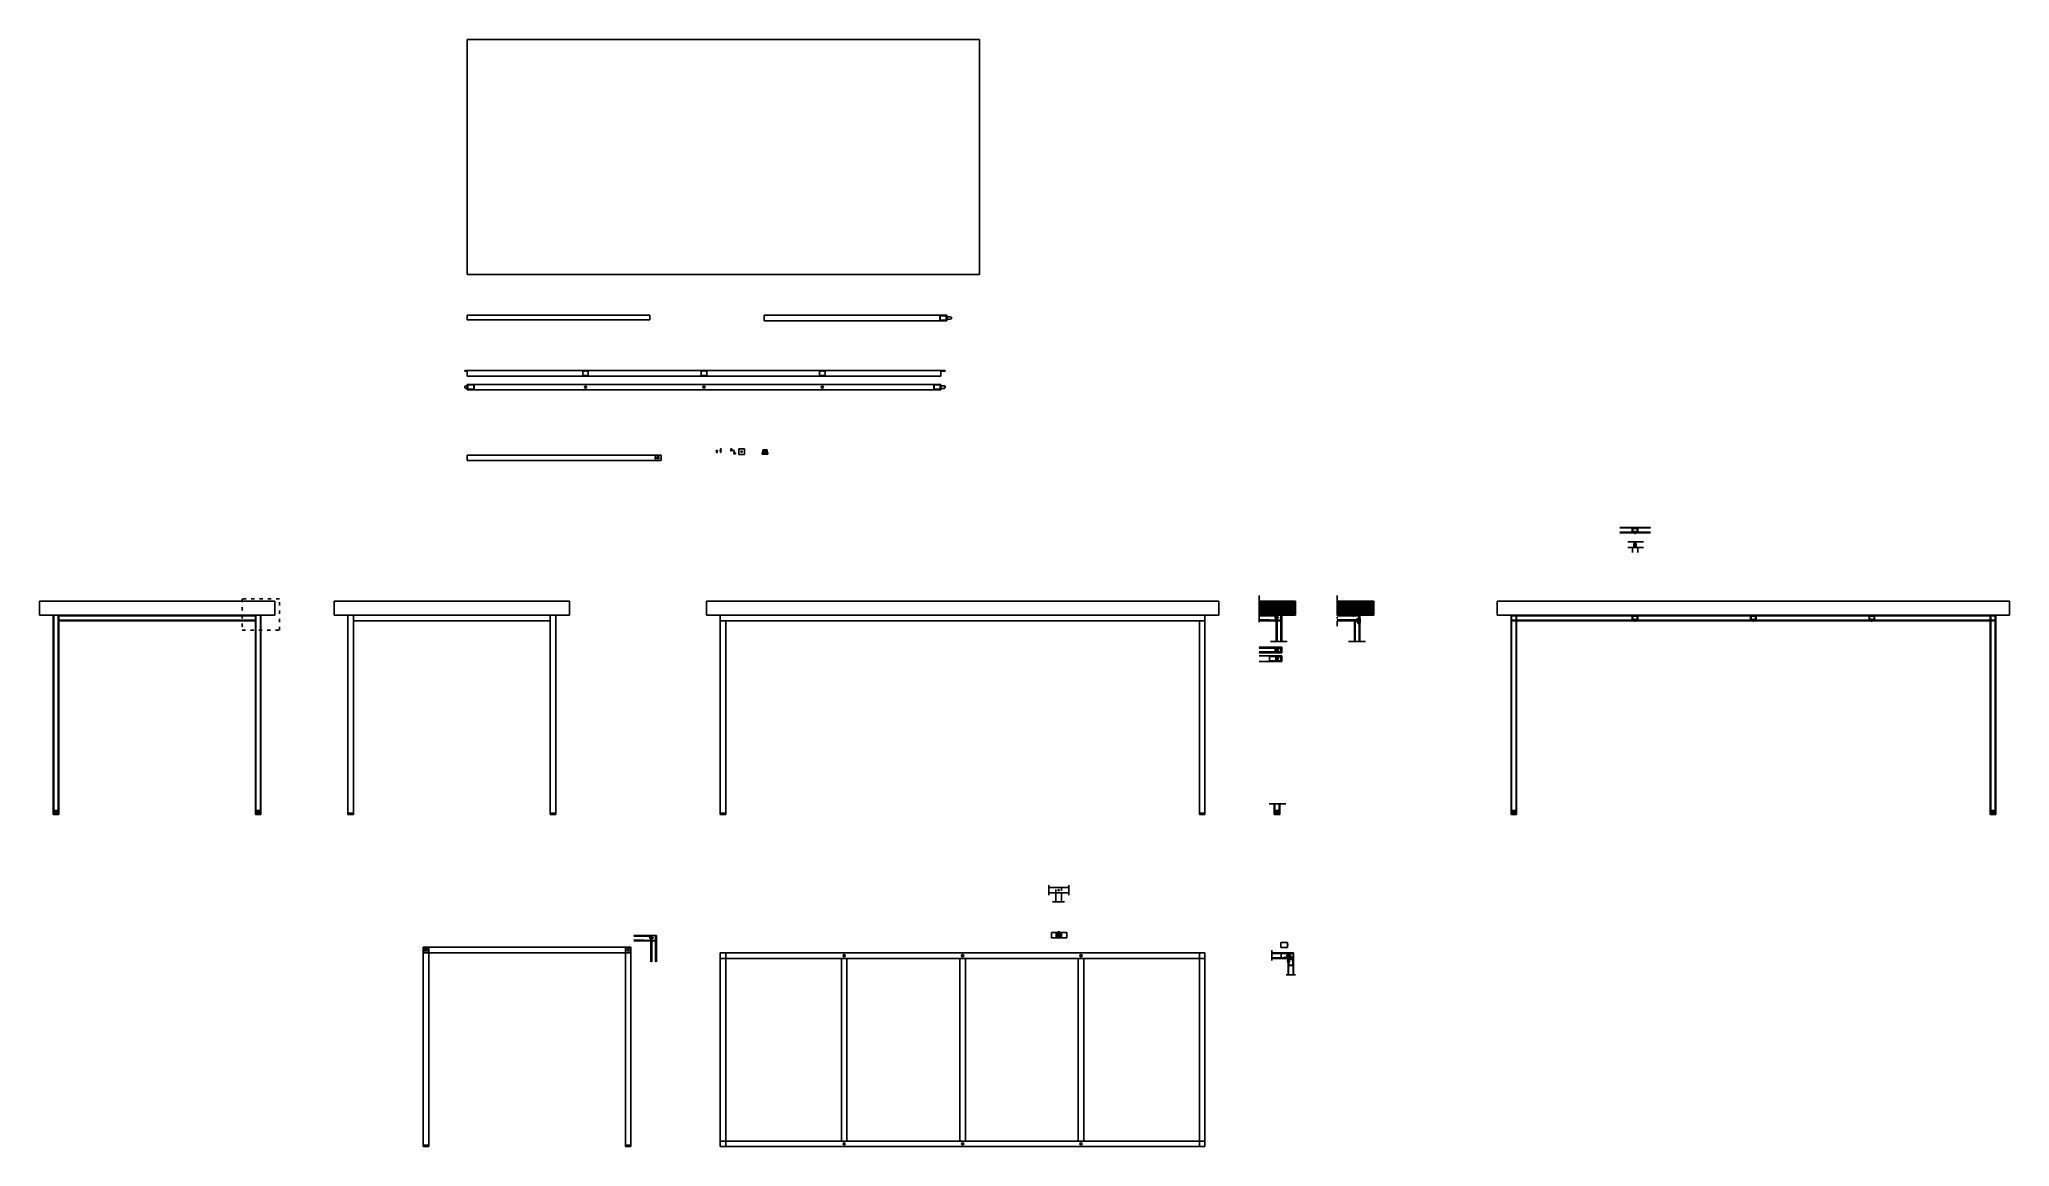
# Model space of a CAD drawing. Header units: millimetres. Extents: x -133 to 578, y 103 to 503.
import ezdxf

# ---------------------------------------------------------------- set-up
doc = ezdxf.new("R2010")
doc.units = ezdxf.units.MM
doc.linetypes.add('ACAD_ISO03W100', pattern=[30, 12, -18])
doc.linetypes.add('ACAD_ISO04W100', pattern=[30, 24, -3, 0, -3])
for name, color, linetype in [('A-FURN', 8, 'Continuous'), ('A-SECT-MCUT', 6, 'Continuous'), ('COSTR', 9, 'Continuous'), ('QUOTE', 5, 'Continuous')]:
    doc.layers.add(name, color=color, linetype=linetype)

msp = doc.modelspace()

# ---------------------------------------------------------------- hatches: boundary and pattern name
at = {"layer": 'A-SECT-MCUT'}
h = msp.add_hatch(dxfattribs=at)
h.set_pattern_fill('ANSI31', color=256, scale=0.05)
h.paths.add_polyline_path([(442.32, 326.22), (443.92, 326.22), (443.92, 325.02), (443.21, 325.02), (443.21, 324.72), (443.52, 324.72), (443.52, 324.82), (444.12, 324.82), (444.12, 326.42), (442.12, 326.42), (442.12, 324.82), (442.72, 324.82), (442.72, 324.72), (443.03, 324.72), (443.03, 325.02), (442.32, 325.02)])
h.paths.add_polyline_path([(443.03, 324.72), (442.72, 324.72), (442.72, 324.82), (442.12, 324.82), (437.68, 324.82), (437.68, 324.62), (443.03, 324.62)])
h.paths.add_polyline_path([(448.71, 324.82), (444.12, 324.82), (443.52, 324.82), (443.52, 324.72), (443.21, 324.72), (443.21, 324.62), (448.71, 324.62)])
h.paths.add_polyline_path([(448.71, 326.62), (437.68, 326.62), (437.68, 326.42), (442.12, 326.42), (444.12, 326.42), (448.71, 326.42)])
h = msp.add_hatch(dxfattribs=at)
h.set_pattern_fill('ANSI31', color=256, scale=0.05)
h.paths.add_polyline_path([(313.03, 295.33), (313.03, 295.33), (313.02, 295.33)])
h.paths.add_polyline_path([(313.23, 295.36), (313.23, 295.36), (313.23, 295.36)])
h.paths.add_polyline_path([(313.18, 295.36), (313.18, 295.36), (313.19, 295.36)])
h.paths.add_polyline_path([(313.15, 295.36), (313.14, 295.36), (313.15, 295.36)])
h.paths.add_polyline_path([(313, 295.31), (313, 295.31), (313, 295.31)])
h.paths.add_polyline_path([(313.11, 295.35), (313.11, 295.35), (313.11, 295.35)])
h.paths.add_polyline_path([(313.01, 295.32), (313.01, 295.32), (313.01, 295.32)])
h.paths.add_polyline_path([(313.05, 295.34), (313.05, 295.34), (313.05, 295.34)])
h.paths.add_polyline_path([(313.31, 295.36), (313.31, 295.36), (313.31, 295.36)])
h.paths.add_polyline_path([(313.51, 295.33), (313.51, 295.33), (313.52, 295.33)])
h.paths.add_polyline_path([(313.49, 295.34), (313.49, 295.34), (313.49, 295.34)])
h.paths.add_polyline_path([(313.53, 295.32), (313.53, 295.32), (313.53, 295.32)])
h.paths.add_polyline_path([(313.43, 295.35), (313.43, 295.35), (313.43, 295.35)])
h.paths.add_polyline_path([(313.54, 295.31), (313.54, 295.31), (313.54, 295.31)])
h.paths.add_polyline_path([(313.39, 295.36), (313.39, 295.36), (313.4, 295.36)])
h.paths.add_polyline_path([(312.87, 295.36), (313.67, 295.36), (313.67, 294.9), (320.62, 294.9), (320.62, 299.9), (307.46, 299.9), (307.46, 294.9), (312.87, 294.9)])
h.paths.add_polyline_path([(313.36, 295.36), (313.35, 295.36), (313.35, 295.36)])
h = msp.add_hatch(dxfattribs=at)
h.set_pattern_fill('ANSI31', color=256, scale=0.05)
h.set_pattern_definition([(45, (28.19697, 0), (-0.1122532, 0.1122532), [])])
edge = h.paths.add_edge_path()
edge.add_line((335.66, 299.9), (348.82, 299.9))
edge.add_line((348.82, 299.9), (348.82, 294.9))
edge.add_line((348.82, 294.9), (341.87, 294.9))
edge.add_line((341.87, 294.9), (341.87, 295.2))
edge.add_line((341.87, 295.2), (341.82, 295.2))
edge.add_line((341.82, 295.2), (341.82, 295.3))
edge.add_line((341.82, 295.3), (341.74, 295.3))
edge.add_ellipse((341.47, 295.3), major_axis=(-0.275, 0), ratio=0.223129, start_angle=180, end_angle=360)
edge.add_line((341.18, 295.3), (341.12, 295.3))
edge.add_line((341.12, 295.3), (341.12, 295.2))
edge.add_line((341.12, 295.2), (341.07, 295.2))
edge.add_line((341.07, 295.2), (341.07, 294.9))
edge.add_line((341.07, 294.9), (335.66, 294.9))
edge.add_line((335.66, 294.9), (335.66, 299.9))
h = msp.add_hatch(dxfattribs=at)
h.set_pattern_fill('ANSI31', color=256, scale=0.05)
h.paths.add_polyline_path([(311.17, 293.2), (307.46, 293.2), (307.46, 292.9), (311.17, 292.9), (311.17, 292.95), (311.12, 292.95), (311.12, 293), (311.17, 293)])
h.paths.add_polyline_path([(313.17, 294.9), (307.46, 294.9), (307.46, 294.6), (313.17, 294.6)])
h.paths.add_polyline_path([(313.62, 294.9), (313.37, 294.9), (313.37, 294.6), (313.62, 294.6)])
h.paths.add_polyline_path([(313.92, 294.9), (313.62, 294.9), (313.62, 294.6), (313.62, 294.13), (313.92, 294.13)])
h.paths.add_polyline_path([(313.42, 293.05), (311.17, 293.05), (311.17, 293), (311.17, 292.9), (313.42, 292.9)])
h.paths.add_polyline_path([(315.22, 293.1), (313.62, 293.1), (313.62, 293.2), (313.42, 293.2), (313.42, 293), (313.57, 293), (313.57, 292.95), (313.42, 292.95), (313.42, 292.9), (313.62, 292.9), (315.22, 292.9)])
h.paths.add_polyline_path([(313.92, 293.88), (313.62, 293.88), (313.62, 293.1), (313.92, 293.1)])
h.paths.add_polyline_path([(313.92, 292.9), (313.62, 292.9), (313.62, 285.41), (313.92, 285.41)])
h.paths.add_polyline_path([(315.62, 294.9), (315.32, 294.9), (315.32, 285.41), (315.62, 285.41)])
h.paths.add_polyline_path([(313.57, 293), (313.42, 293), (313.42, 292.95), (313.57, 292.95)], flags=17)
h = msp.add_hatch(dxfattribs=at)
h.set_pattern_fill('ANSI31', color=256, scale=0.05, angle=-90)
h.set_pattern_definition([(315, (59.75512, 642.13594), (0.1122532, 0.1122532), [])])
h.paths.add_polyline_path([(343.82, 285.41), (343.82, 292.3), (343.52, 292.3), (343.52, 285.41)])
h.paths.add_polyline_path([(343.82, 292.9), (343.82, 293.32), (343.52, 293.32), (343.52, 293.2), (343.47, 293.2), (343.47, 292.9)])
h.paths.add_polyline_path([(343.82, 292.48), (343.82, 292.9), (343.47, 292.9), (343.47, 292.6), (343.52, 292.6), (343.52, 292.48)])
h.paths.add_polyline_path([(343.07, 292.6), (343.07, 292.9), (341.82, 292.9), (341.82, 285.41), (342.12, 285.41), (342.12, 292.6)])
h.paths.add_polyline_path([(343.07, 292.9), (343.07, 293.2), (342.7, 293.2), (342.7, 292.9)])
h.paths.add_polyline_path([(341.82, 292.9), (342.5, 292.9), (342.5, 293.2), (341.82, 293.2), (335.66, 293.2), (335.66, 292.9)])
h.paths.add_polyline_path([(341.57, 294.6), (341.57, 294.9), (343.82, 294.9), (343.82, 293.5), (343.52, 293.5), (343.52, 294.6)])
h.paths.add_polyline_path([(341.37, 294.9), (341.37, 294.6), (335.66, 294.6), (335.66, 294.9)])
h = msp.add_hatch(dxfattribs=at)
h.set_pattern_fill('ANSI31', color=256, scale=0.05)
h.paths.add_polyline_path([(313.62, 283.3), (307.46, 283.3), (307.46, 283), (313.62, 283)])
h.paths.add_polyline_path([(313.62, 281.6), (307.46, 281.6), (307.46, 281.3), (313.62, 281.3)])
h.paths.add_polyline_path([(315.62, 283.3), (313.62, 283.3), (313.62, 282.43), (313.92, 282.43), (313.92, 283), (315.32, 283), (315.32, 281.6), (313.92, 281.6), (313.92, 282.18), (313.62, 282.18), (313.62, 282.09), (313.62, 281.3), (315.62, 281.3)])
h.paths.add_polyline_path([(315.62, 280.15), (313.62, 280.15), (313.62, 278.15), (315.62, 278.15)])
h.paths.add_polyline_path([(315.32, 279.85), (315.32, 278.45), (313.92, 278.45), (313.92, 279.03), (313.92, 279.85)], flags=16)
h.paths.add_polyline_path([(314.4, 279.28), (314.4, 279.03), (314.06, 279.03), (313.99, 279.28)], flags=0)
h = msp.add_hatch(dxfattribs=at)
h.set_pattern_fill('ANSI31', color=256, scale=0.05)
h.paths.add_polyline_path([(314.92, 223.42), (312.92, 223.42), (312.92, 222.9), (314.92, 222.9)])
h.paths.add_polyline_path([(313.12, 226.78), (312.92, 226.78), (312.92, 223.42), (313.12, 223.42)])
h.paths.add_polyline_path([(314.92, 226.78), (314.72, 226.78), (314.72, 223.42), (314.92, 223.42)])
h = msp.add_hatch(dxfattribs=at)
h.set_pattern_fill('ANSI31', color=256, scale=0.05)
h.paths.add_polyline_path([(87.83, 179.21), (81.67, 179.21), (81.67, 178.91), (87.83, 178.91)])
h.paths.add_polyline_path([(85.38, 177.51), (81.67, 177.51), (81.67, 177.21), (85.38, 177.21), (85.38, 177.26), (85.33, 177.26), (85.33, 177.31), (85.38, 177.31)])
h.paths.add_polyline_path([(87.63, 177.36), (85.38, 177.36), (85.38, 177.31), (85.38, 177.21), (87.63, 177.21)])
h.paths.add_polyline_path([(89.43, 177.41), (87.83, 177.41), (87.83, 177.51), (87.63, 177.51), (87.63, 177.31), (87.78, 177.31), (87.78, 177.26), (87.63, 177.26), (87.63, 177.21), (87.83, 177.21), (89.43, 177.21)])
h.paths.add_polyline_path([(88.13, 179.21), (87.83, 179.21), (87.83, 178.43), (88.13, 178.43)])
h.paths.add_polyline_path([(88.13, 178.18), (87.83, 178.18), (87.83, 177.41), (88.13, 177.41)])
h.paths.add_polyline_path([(89.83, 179.21), (89.53, 179.21), (89.53, 169.71), (89.83, 169.71)])
h.paths.add_polyline_path([(88.13, 177.21), (87.83, 177.21), (87.83, 169.71), (88.13, 169.71)])
h = msp.add_hatch(dxfattribs=at)
h.set_pattern_fill('ANSI31', color=256, scale=0.05)
h.set_pattern_definition([(45, (0, -19.14336), (-0.1122532, 0.1122532), [])])
h.paths.add_polyline_path([(234.1, 178.48), (236.1, 178.48), (236.1, 180.08), (235.3, 180.08), (235.3, 179.88), (235.9, 179.88), (235.9, 178.68), (234.3, 178.68), (234.3, 179.88), (234.9, 179.88), (234.9, 180.08), (234.1, 180.08)])
h = msp.add_hatch(dxfattribs=at)
h.set_pattern_fill('ANSI31', color=256, scale=0.05)
h.set_pattern_definition([(45, (-73, 0), (-0.1122532, 0.1122532), [])])
h.paths.add_polyline_path([(7.65, 174.9), (5.65, 174.9), (5.65, 172.9), (5.88, 172.9), (5.88, 173.05), (5.88, 173.1), (5.85, 173.1), (5.85, 174.7), (7.45, 174.7), (7.45, 173.1), (7.43, 173.1), (7.43, 173.05), (7.43, 172.9), (7.65, 172.9)])
h.paths.add_polyline_path([(7.43, 173.05), (5.88, 173.05), (5.88, 172.9), (7.43, 172.9)], flags=17)
h = msp.add_hatch(dxfattribs=at)
h.set_pattern_fill('ANSI31', color=256, scale=0.05)
h.paths.add_polyline_path([(80.65, 174.9), (78.65, 174.9), (78.65, 172.9), (78.88, 172.9), (78.88, 173.05), (78.88, 173.1), (78.85, 173.1), (78.85, 174.7), (80.45, 174.7), (80.45, 173.1), (80.43, 173.1), (80.43, 173.05), (80.43, 172.9), (80.65, 172.9)])
h.paths.add_polyline_path([(80.43, 173.05), (78.88, 173.05), (78.88, 172.9), (80.43, 172.9)], flags=17)
h = msp.add_hatch(dxfattribs=at)
h.set_pattern_fill('ANSI31', color=256, scale=0.05)
h.paths.add_polyline_path([(317.88, 172.9), (311.98, 172.9), (311.98, 172.7), (317.68, 172.7), (317.68, 172.05), (317.8, 172.05), (317.8, 171.75), (317.68, 171.75), (317.68, 171.1), (311.98, 171.1), (311.98, 170.9), (317.88, 170.9)])
h.paths.add_polyline_path([(319.88, 172.9), (317.88, 172.9), (317.88, 170.9), (319.88, 170.9)])
h.paths.add_polyline_path([(319.68, 172.7), (319.68, 171.1), (318.08, 171.1), (318.08, 172.7)], flags=16)
h.paths.add_polyline_path([(318.84, 171.9), (318.62, 171.74), (318.17, 171.74), (318.29, 172.06), (318.62, 172.06), (318.62, 172.06)], flags=0)
h.paths.add_polyline_path([(318.88, 171.87), (319.04, 171.64), (319.04, 171.19), (318.72, 171.31), (318.72, 171.65), (318.72, 171.65)], flags=0)
h.paths.add_polyline_path([(318.08, 170.7), (318.73, 170.7), (318.73, 170.83), (319.03, 170.83), (319.03, 170.7), (319.68, 170.7), (319.68, 165.01), (319.88, 165.01), (319.88, 170.9), (317.88, 170.9), (317.88, 165.01), (318.08, 165.01)])

# ---------------------------------------------------------------- linework, layer by layer
at = {"layer": 'A-FURN'}
for p, q in [((21.5, 417.9), (21.5, 502.9)), ((21.5, 502.9), (206.5, 502.9)), ((206.5, 502.9), (206.5, 417.9)), ((21.5, 417.9), (206.5, 417.9)), ((87.5, 403.22), (21.5, 403.22)), ((21.5, 401.62), (21.5, 403.22)), ((21.5, 401.62), (87.5, 401.62)), ((87.5, 403.22), (87.5, 401.62)), ((194.71, 403.22), (128.71, 403.22)), ((128.71, 401.22), (128.71, 403.22)), ((128.71, 401.22), (194.71, 401.22)), ((194.71, 403.22), (194.71, 401.22)), ((21.5, 381.27), (21.5, 383.27)), ((21.5, 383.27), (192.5, 383.27)), ((192.5, 381.27), (21.5, 381.27)), ((21.5, 378.26), (192.5, 378.26)), ((21.5, 378.26), (21.5, 376.26)), ((192.5, 383.27), (192.5, 381.27)), ((192.5, 378.26), (192.5, 376.26)), ((192.5, 376.26), (21.5, 376.26)), ((21.5, 352.75), (21.5, 350.75)), ((91.5, 352.75), (21.5, 352.75)), ((21.5, 350.75), (91.5, 350.75)), ((91.5, 350.75), (91.5, 352.75)), ((437.68, 326.62), (448.71, 326.62)), ((437.68, 326.42), (442.12, 326.42)), ((442.12, 324.82), (437.68, 324.82)), ((448.71, 324.62), (437.68, 324.62)), ((440.51, 321.36), (446.14, 321.36)), ((444.12, 326.42), (442.12, 326.42)), ((442.12, 326.42), (442.12, 324.82)), ((442.12, 324.82), (442.72, 324.82)), ((442.32, 326.22), (443.92, 326.22)), ((442.32, 326.22), (442.32, 325.02)), ((442.32, 325.02), (443.03, 325.02)), ((442.72, 324.82), (442.72, 324.72)), ((442.72, 324.72), (443.03, 324.72)), ((442.74, 320.37), (443.1, 320.42)), ((442.74, 320.37), (443.1, 320.32)), ((443.14, 320.77), (443.1, 320.42)), ((443.14, 319.97), (443.1, 320.32)), ((443.14, 320.77), (443.18, 320.42)), ((443.14, 319.97), (443.18, 320.32)), ((443.54, 320.37), (443.18, 320.42)), ((443.54, 320.37), (443.18, 320.32)), ((443.21, 325.02), (443.92, 325.02)), ((443.21, 324.72), (443.52, 324.72)), ((443.52, 324.82), (444.12, 324.82)), ((443.52, 324.72), (443.52, 324.82)), ((443.92, 326.22), (443.92, 325.02)), ((444.12, 326.42), (448.71, 326.42)), ((444.12, 324.82), (444.12, 326.42)), ((448.71, 324.82), (444.12, 324.82)), ((440.51, 319.36), (446.14, 319.36)), ((442.19, 319.36), (442.19, 317.58)), ((444.19, 319.36), (444.19, 317.58)), ((-47.93, 299.9), (-132.93, 299.9)), ((-132.93, 299.9), (-132.93, 294.9)), ((-47.93, 294.9), (-47.93, 299.9)), ((58.48, 299.9), (-26.52, 299.9)), ((-26.52, 299.9), (-26.52, 294.9)), ((58.48, 294.9), (58.48, 299.9)), ((107.87, 294.9), (107.87, 299.9)), ((107.87, 299.9), (292.87, 299.9)), ((292.87, 299.9), (292.87, 294.9)), ((320.62, 299.9), (307.46, 299.9)), ((320.62, 294.9), (320.62, 299.9)), ((348.82, 299.9), (335.66, 299.9)), ((348.82, 294.9), (348.82, 299.9)), ((393.37, 294.9), (393.37, 299.9)), ((393.37, 299.9), (578.37, 299.9)), ((578.37, 299.9), (578.37, 294.9)), ((-132.93, 294.9), (-125.43, 294.9)), ((-127.93, 292.9), (-127.93, 294.9)), ((-127.93, 292.9), (-127.93, 222.9)), ((-127.73, 294.9), (-127.73, 222.9)), ((-126.13, 222.9), (-126.13, 294.9)), ((-125.93, 222.9), (-125.93, 294.9)), ((-125.93, 294.7), (-55.43, 294.7)), ((-54.93, 293.1), (-125.93, 293.1)), ((-54.93, 292.9), (-125.93, 292.9)), ((-125.43, 294.9), (-55.43, 294.9)), ((-55.43, 294.9), (-47.93, 294.9)), ((-55.43, 294.7), (-54.93, 294.7)), ((-54.93, 294.9), (-54.93, 222.9)), ((-54.73, 294.9), (-54.73, 222.9)), ((-53.13, 222.9), (-53.13, 294.9)), ((-52.93, 294.9), (-52.93, 292.9)), ((-52.93, 222.9), (-52.93, 292.9)), ((-26.52, 294.9), (-19.02, 294.9)), ((-21.52, 292.9), (-21.52, 294.9)), ((-21.52, 292.9), (-21.52, 222.9)), ((-19.52, 222.9), (-19.52, 294.9)), ((51.48, 292.9), (-19.52, 292.9)), ((-19.02, 294.9), (50.98, 294.9)), ((50.98, 294.9), (58.48, 294.9)), ((51.48, 294.9), (51.48, 222.9)), ((53.48, 294.9), (53.48, 292.9)), ((53.48, 222.9), (53.48, 292.9)), ((112.87, 294.9), (107.87, 294.9)), ((112.87, 294.9), (292.87, 294.9)), ((112.87, 292.9), (112.87, 294.9)), ((287.87, 292.9), (112.87, 292.9)), ((112.87, 292.9), (112.87, 222.9)), ((114.87, 222.9), (114.87, 292.9)), ((285.87, 292.9), (285.87, 222.9)), ((287.87, 294.9), (287.87, 292.9)), ((287.87, 222.9), (287.87, 292.9)), ((313.17, 294.9), (307.46, 294.9)), ((313.17, 294.6), (307.46, 294.6)), ((311.17, 293.2), (307.46, 293.2)), ((311.17, 292.9), (307.46, 292.9)), ((311.12, 292.95), (311.12, 293)), ((311.12, 293), (311.17, 293)), ((311.17, 292.95), (311.12, 292.95)), ((311.17, 293.2), (311.17, 292.9)), ((312.87, 295.2), (312.87, 295.36)), ((312.87, 295.36), (313.67, 295.36)), ((313.62, 294.9), (313.37, 294.9)), ((313.62, 294.6), (313.37, 294.6)), ((313.62, 293.2), (313.42, 293.2)), ((313.42, 293.2), (313.42, 292.9)), ((313.57, 293), (313.42, 293)), ((313.42, 292.95), (313.57, 292.95)), ((313.62, 292.9), (313.42, 292.9)), ((313.57, 292.95), (313.57, 293)), ((313.62, 294.9), (320.62, 294.9)), ((313.62, 294.9), (313.62, 293.1)), ((313.62, 292.9), (313.62, 285.41)), ((313.67, 295.36), (313.67, 295.2)), ((313.92, 294.9), (313.92, 294.13)), ((313.92, 293.88), (313.92, 293.1)), ((313.92, 292.9), (313.92, 285.41)), ((315.32, 294.9), (315.32, 285.41)), ((315.62, 294.9), (315.62, 285.41)), ((341.37, 294.9), (335.66, 294.9)), ((341.37, 294.6), (335.66, 294.6)), ((341.82, 293.2), (335.66, 293.2)), ((341.82, 292.9), (335.66, 292.9)), ((341.82, 294.9), (341.57, 294.9)), ((343.52, 294.6), (341.57, 294.6)), ((341.82, 294.9), (348.82, 294.9)), ((341.82, 293.2), (342.5, 293.2)), ((341.82, 292.9), (341.82, 285.41)), ((341.82, 292.9), (343.07, 292.9)), ((342.12, 292.6), (342.12, 285.41)), ((342.12, 292.6), (343.07, 292.6)), ((342.7, 293.2), (343.07, 293.2)), ((343.47, 293.2), (343.52, 293.2)), ((343.47, 292.9), (343.82, 292.9)), ((343.47, 292.6), (343.52, 292.6)), ((343.52, 294.6), (343.52, 293.5)), ((343.52, 293.32), (343.52, 293.2)), ((343.52, 292.6), (343.52, 292.48)), ((343.52, 292.3), (343.52, 285.41)), ((343.82, 294.9), (343.82, 293.5)), ((343.82, 293.32), (343.82, 292.9)), ((343.82, 292.9), (343.82, 292.48)), ((343.82, 292.3), (343.82, 285.41)), ((398.37, 294.9), (393.37, 294.9)), ((398.37, 294.9), (578.37, 294.9)), ((398.37, 292.9), (398.37, 294.9)), ((398.37, 292.9), (398.37, 222.9)), ((400.37, 292.9), (398.37, 292.9)), ((398.57, 294.7), (400.17, 294.7)), ((398.57, 293.1), (398.57, 294.7)), ((398.57, 294.7), (400.17, 294.7)), ((400.17, 293.1), (398.57, 293.1)), ((398.57, 223.42), (398.57, 292.9)), ((400.17, 293.1), (400.17, 294.7)), ((400.17, 292.9), (400.17, 223.42)), ((400.37, 292.9), (400.37, 294.9)), ((400.37, 294.7), (442.12, 294.7)), ((442.12, 293.1), (400.37, 293.1)), ((573.37, 292.9), (400.37, 292.9)), ((400.37, 222.9), (400.37, 292.9)), ((442.32, 294.5), (443.92, 294.5)), ((442.32, 294.5), (442.32, 293.3)), ((442.32, 293.3), (443.03, 293.3)), ((443.21, 293.3), (443.92, 293.3)), ((443.92, 294.5), (443.92, 293.3)), ((444.12, 294.7), (484.87, 294.7)), ((484.87, 293.1), (444.12, 293.1)), ((485.07, 294.5), (486.67, 294.5)), ((485.07, 294.5), (485.07, 293.3)), ((485.07, 293.3), (485.78, 293.3)), ((485.96, 293.3), (486.67, 293.3)), ((486.67, 294.5), (486.67, 293.3)), ((486.87, 294.7), (527.62, 294.7)), ((527.62, 293.1), (486.87, 293.1)), ((527.82, 294.5), (529.42, 294.5)), ((527.82, 294.5), (527.82, 293.3)), ((527.82, 293.3), (528.53, 293.3)), ((528.71, 293.3), (529.42, 293.3)), ((529.42, 294.5), (529.42, 293.3)), ((529.62, 294.7), (571.37, 294.7)), ((571.37, 293.1), (529.62, 293.1)), ((571.37, 294.9), (571.37, 222.9)), ((571.57, 294.7), (571.57, 293.1)), ((571.57, 294.7), (573.17, 294.7)), ((571.57, 294.7), (573.17, 294.7)), ((573.17, 293.1), (571.57, 293.1)), ((573.17, 293.1), (571.57, 293.1)), ((571.57, 292.9), (571.57, 223.42)), ((573.17, 294.7), (573.17, 293.1)), ((573.17, 223.42), (573.17, 292.9)), ((573.37, 294.9), (573.37, 292.9)), ((573.37, 222.9), (573.37, 292.9)), ((313.62, 283.3), (307.46, 283.3)), ((313.62, 283), (307.46, 283)), ((313.62, 281.6), (307.46, 281.6)), ((313.62, 281.3), (307.46, 281.3)), ((313.62, 280.15), (307.46, 280.15)), ((313.62, 278.15), (307.46, 278.15)), ((313.62, 283.3), (313.62, 281.3)), ((313.62, 283.3), (315.62, 283.3)), ((313.62, 281.3), (315.62, 281.3)), ((313.62, 280.15), (313.62, 278.15)), ((313.62, 280.15), (315.62, 280.15)), ((313.62, 278.15), (315.62, 278.15)), ((313.92, 283), (313.92, 282.43)), ((313.92, 283), (315.32, 283)), ((313.92, 282.18), (313.92, 281.6)), ((313.92, 281.6), (315.32, 281.6)), ((313.92, 279.85), (313.92, 279.03)), ((313.92, 279.85), (315.32, 279.85)), ((313.92, 279.03), (313.92, 278.45)), ((313.92, 278.45), (315.32, 278.45)), ((315.32, 283), (315.32, 281.6)), ((315.32, 279.85), (315.32, 278.45)), ((315.62, 283.3), (315.62, 281.3)), ((315.62, 280.15), (315.62, 278.15)), ((-125.93, 223.42), (-127.93, 223.42)), ((-125.93, 222.9), (-127.93, 222.9)), ((-52.93, 223.42), (-54.93, 223.42)), ((-54.93, 222.9), (-52.93, 222.9)), ((-19.52, 222.9), (-21.52, 222.9)), ((51.48, 222.9), (53.48, 222.9)), ((112.87, 222.9), (114.87, 222.9)), ((285.87, 222.9), (287.87, 222.9)), ((312.92, 223.42), (312.92, 226.78)), ((312.92, 222.9), (312.92, 223.42)), ((312.92, 223.42), (314.92, 223.42)), ((312.92, 222.9), (314.92, 222.9)), ((313.12, 223.42), (313.12, 226.78)), ((314.72, 223.42), (314.72, 226.78)), ((314.92, 223.42), (314.92, 226.78)), ((314.92, 222.9), (314.92, 223.42)), ((400.37, 223.42), (398.37, 223.42)), ((398.37, 222.9), (400.37, 222.9)), ((573.37, 223.42), (571.37, 223.42)), ((571.37, 222.9), (573.37, 222.9)), ((231.54, 196.54), (238.77, 196.54)), ((231.54, 194.54), (238.77, 194.54)), ((234.04, 194.54), (234.04, 191.38)), ((236.04, 194.54), (236.04, 191.38)), ((87.83, 179.21), (81.67, 179.21)), ((87.83, 178.91), (81.67, 178.91)), ((87.83, 179.21), (89.83, 179.21)), ((87.83, 179.21), (87.83, 177.41)), ((88.13, 179.21), (88.13, 178.43)), ((88.13, 178.18), (88.13, 177.41)), ((89.53, 179.21), (89.53, 169.71)), ((89.83, 179.21), (89.83, 169.71)), ((232.42, 180.28), (238.05, 180.28)), ((232.42, 180.28), (232.42, 178.28)), ((232.42, 178.28), (238.05, 178.28)), ((234.1, 180.08), (234.1, 178.48)), ((234.3, 179.88), (234.3, 178.68)), ((235.9, 179.88), (235.9, 178.68)), ((236.1, 180.08), (236.1, 178.48)), ((238.05, 180.28), (238.05, 178.28)), ((5.65, 172.9), (5.65, 174.9)), ((5.65, 174.9), (80.65, 174.9)), ((5.65, 172.9), (5.65, 102.9)), ((5.88, 172.9), (5.65, 172.9)), ((5.85, 174.7), (7.45, 174.7)), ((5.85, 173.1), (5.85, 174.7)), ((5.85, 173.1), (5.88, 173.1)), ((5.88, 173.05), (5.88, 173.1)), ((7.43, 173.1), (7.45, 173.1)), ((7.43, 173.05), (7.43, 173.1)), ((7.43, 172.9), (7.65, 172.9)), ((7.45, 174.7), (7.45, 173.1)), ((7.65, 172.9), (7.65, 174.9)), ((78.88, 172.9), (7.65, 172.9)), ((7.65, 102.9), (7.65, 172.9)), ((78.65, 172.9), (78.65, 174.9)), ((78.65, 172.9), (78.65, 102.9)), ((78.85, 173.1), (78.85, 174.7)), ((78.85, 174.7), (80.45, 174.7)), ((78.85, 173.1), (78.88, 173.1)), ((78.88, 173.05), (78.88, 173.1)), ((78.88, 172.9), (78.88, 173.05)), ((80.43, 173.05), (80.43, 173.1)), ((80.43, 173.1), (80.45, 173.1)), ((80.43, 173.05), (80.43, 172.9)), ((80.43, 172.9), (80.65, 172.9)), ((80.45, 174.7), (80.45, 173.1)), ((80.65, 174.9), (80.65, 172.9)), ((80.65, 102.9), (80.65, 172.9)), ((85.38, 177.51), (81.67, 177.51)), ((85.38, 177.21), (81.67, 177.21)), ((85.38, 177.51), (85.38, 177.36)), ((87.83, 177.51), (87.63, 177.51)), ((87.63, 177.51), (87.63, 177.36)), ((87.83, 177.21), (87.63, 177.21)), ((87.83, 177.21), (87.83, 169.71)), ((88.13, 177.21), (88.13, 169.71)), ((112.87, 172.9), (287.87, 172.9)), ((112.87, 172.9), (112.87, 102.9)), ((114.87, 170.9), (112.87, 170.9)), ((114.87, 172.9), (114.87, 104.9)), ((114.87, 170.9), (287.87, 170.9)), ((156.62, 170.9), (156.62, 104.9)), ((158.62, 170.9), (158.62, 104.9)), ((199.37, 170.9), (199.37, 104.9)), ((201.37, 170.9), (201.37, 104.9)), ((242.12, 170.9), (242.12, 104.9)), ((244.12, 170.9), (244.12, 104.9)), ((285.87, 170.9), (285.87, 172.9)), ((285.87, 170.9), (285.87, 104.9)), ((287.87, 102.9), (287.87, 172.9)), ((317.88, 172.9), (311.98, 172.9)), ((317.68, 172.7), (311.98, 172.7)), ((317.68, 171.1), (311.98, 171.1)), ((317.88, 170.9), (311.98, 170.9)), ((317.68, 172.7), (317.68, 171.1)), ((317.88, 172.9), (319.88, 172.9)), ((317.88, 172.9), (317.88, 170.9)), ((319.88, 170.9), (317.88, 170.9)), ((317.88, 170.9), (317.88, 165.01)), ((318.08, 172.7), (319.68, 172.7)), ((318.08, 172.7), (318.08, 171.1)), ((319.68, 171.1), (318.08, 171.1)), ((319.68, 172.7), (319.68, 171.1)), ((319.88, 172.9), (319.88, 170.9)), ((319.88, 170.9), (319.88, 165.01)), ((318.08, 170.7), (318.08, 165.01)), ((318.08, 170.7), (319.68, 170.7)), ((319.68, 170.7), (319.68, 165.01)), ((7.65, 103.42), (5.65, 103.42)), ((7.65, 102.9), (5.65, 102.9)), ((80.65, 103.42), (78.65, 103.42)), ((78.65, 102.9), (80.65, 102.9)), ((114.87, 104.9), (112.87, 104.9)), ((112.87, 102.9), (287.87, 102.9)), ((114.87, 104.9), (287.87, 104.9)), ((114.87, 104.9), (114.87, 102.9)), ((285.87, 104.9), (285.87, 102.9))]:
    msp.add_line(p, q, dxfattribs=at)
at = {"layer": 'A-FURN', "ltscale": 0.001}
for p, q in [((234.1, 180.08), (234.9, 180.08)), ((234.1, 178.48), (236.1, 178.48)), ((234.3, 179.88), (234.9, 179.88)), ((234.3, 178.68), (235.9, 178.68)), ((235.3, 180.08), (236.1, 180.08)), ((235.3, 179.88), (235.9, 179.88))]:
    msp.add_line(p, q, dxfattribs=at)
at = {"layer": 'A-FURN'}
for centre in [(64.25, 377.24), (107, 377.24), (149.75, 377.24), (443.14, 320.37), (157.62, 171.9), (200.37, 171.9), (243.12, 171.9), (157.62, 103.9), (200.37, 103.9), (243.12, 103.9)]:
    msp.add_circle(centre, 0.4, dxfattribs=at)
at = {"layer": 'COSTR'}
for p, q in [((192.24, 402.8), (192.19, 402.8)), ((192.19, 402.8), (192.19, 401.65)), ((192.24, 401.65), (192.19, 401.65)), ((192.24, 403.01), (192.24, 401.45)), ((192.24, 403.01), (194.49, 403.01)), ((194.49, 401.45), (192.24, 401.45)), ((194.49, 403.01), (194.49, 401.45)), ((194.71, 402.67), (195.9, 402.67)), ((194.71, 401.77), (195.9, 401.77)), ((195.9, 402.67), (196.31, 402.52)), ((195.9, 401.77), (196.31, 401.92)), ((196.31, 402.52), (196.31, 401.92)), ((21.5, 383.27), (20.69, 383.27)), ((20.69, 383.27), (20.69, 383.07)), ((20.69, 383.07), (21.5, 383.07)), ((21.1, 377.71), (20.69, 377.56)), ((20.69, 377.56), (20.69, 376.96)), ((21.09, 383.07), (21.09, 383.27)), ((21.5, 377.71), (21.1, 377.71)), ((23.95, 378.04), (21.7, 378.04)), ((21.7, 378.04), (21.7, 376.48)), ((23.95, 378.04), (23.95, 376.48)), ((23.95, 377.83), (24, 377.83)), ((24, 377.83), (24, 376.68)), ((63.25, 381.43), (63.25, 383.03)), ((63.25, 383.03), (63.85, 383.03)), ((65.25, 381.43), (63.25, 381.43)), ((63.85, 383.03), (63.85, 383.13)), ((63.85, 383.13), (64.65, 383.13)), ((64.65, 383.13), (64.65, 383.03)), ((64.65, 383.03), (65.25, 383.03)), ((65.25, 383.03), (65.25, 381.43)), ((106, 381.43), (106, 383.03)), ((106, 383.03), (106.6, 383.03)), ((108, 381.43), (106, 381.43)), ((106.6, 383.03), (106.6, 383.13)), ((106.6, 383.13), (107.4, 383.13)), ((107.4, 383.13), (107.4, 383.03)), ((107.4, 383.03), (108, 383.03)), ((108, 383.03), (108, 381.43)), ((148.75, 381.43), (148.75, 383.03)), ((148.75, 383.03), (149.35, 383.03)), ((150.75, 381.43), (148.75, 381.43)), ((149.35, 383.03), (149.35, 383.13)), ((149.35, 383.13), (150.15, 383.13)), ((150.15, 383.13), (150.15, 383.03)), ((150.15, 383.03), (150.75, 383.03)), ((150.75, 383.03), (150.75, 381.43)), ((190.05, 377.83), (190, 377.83)), ((190, 377.83), (190, 376.68)), ((190.05, 378.04), (190.05, 376.48)), ((190.05, 378.04), (192.3, 378.04)), ((192.3, 378.04), (192.3, 376.48)), ((192.5, 383.27), (194.1, 383.27)), ((194.1, 383.07), (192.5, 383.07)), ((192.5, 377.71), (193.69, 377.71)), ((193.69, 383.07), (193.69, 383.27)), ((193.69, 377.71), (194.1, 377.56)), ((194.1, 383.27), (194.1, 383.07)), ((194.1, 377.56), (194.1, 376.96)), ((21.1, 376.81), (20.69, 376.96)), ((21.5, 376.81), (21.1, 376.81)), ((21.7, 376.48), (23.95, 376.48)), ((23.95, 376.68), (24, 376.68)), ((190.05, 376.68), (190, 376.68)), ((192.3, 376.48), (190.05, 376.48)), ((192.5, 376.81), (193.69, 376.81)), ((193.69, 376.81), (194.1, 376.96)), ((89.57, 352.2), (89.37, 352.2)), ((89.37, 352.2), (89.37, 351.3)), ((89.37, 351.3), (89.57, 351.3)), ((89.57, 351.3), (89.57, 352.2)), ((111.4, 354.28), (111.4, 354.33)), ((111.4, 354.33), (111.9, 354.33)), ((111.4, 354.28), (111.9, 354.28)), ((111.56, 353.7), (111.56, 354.28)), ((111.74, 354.28), (111.56, 354.23)), ((111.74, 354.23), (111.56, 354.18)), ((111.74, 354.18), (111.56, 354.13)), ((111.74, 354.13), (111.56, 354.08)), ((111.74, 354.08), (111.56, 354.03)), ((111.74, 354.03), (111.56, 353.98)), ((111.74, 353.98), (111.56, 353.93)), ((111.74, 353.93), (111.56, 353.88)), ((111.74, 353.88), (111.56, 353.83)), ((111.74, 353.83), (111.56, 353.78)), ((111.74, 353.78), (111.56, 353.73)), ((111.65, 353.56), (111.56, 353.7)), ((111.74, 353.73), (111.57, 353.68)), ((111.73, 353.68), (111.6, 353.64)), ((111.69, 353.62), (111.63, 353.6)), ((111.65, 353.56), (111.74, 353.7)), ((111.74, 353.7), (111.74, 354.28)), ((111.9, 354.33), (111.9, 354.28)), ((112.87, 354.28), (112.87, 354.48)), ((112.87, 354.48), (113.24, 354.48)), ((112.97, 354.28), (112.87, 354.28)), ((112.97, 353.7), (112.97, 354.28)), ((113.14, 354.28), (112.97, 354.23)), ((113.24, 354.28), (112.97, 354.28)), ((113.14, 354.23), (112.97, 354.18)), ((113.14, 354.18), (112.97, 354.13)), ((113.14, 354.13), (112.97, 354.08)), ((113.14, 354.08), (112.97, 354.03)), ((113.14, 354.03), (112.97, 353.98)), ((113.14, 353.98), (112.97, 353.93)), ((113.14, 353.93), (112.97, 353.88)), ((113.14, 353.88), (112.97, 353.83)), ((113.14, 353.83), (112.97, 353.78)), ((113.14, 353.78), (112.97, 353.73)), ((112.97, 353.7), (113.14, 353.7)), ((113.14, 353.73), (113.02, 353.7)), ((113.14, 353.7), (113.14, 354.28)), ((113.15, 354.86), (113.19, 354.84)), ((113.16, 354.9), (113.2, 354.9)), ((113.24, 354.48), (113.24, 354.28)), ((116.49, 354.42), (116.49, 354.37)), ((116.49, 354.42), (117.93, 354.42)), ((116.49, 354.37), (117.88, 354.37)), ((116.68, 354.42), (116.68, 354.92)), ((116.68, 354.92), (117.08, 354.85)), ((116.68, 354.92), (117.08, 354.92)), ((116.68, 354.85), (117.08, 354.78)), ((116.68, 354.78), (117.08, 354.71)), ((116.68, 354.71), (117.08, 354.64)), ((116.68, 354.64), (117.08, 354.57)), ((116.68, 354.57), (117.08, 354.5)), ((116.68, 354.5), (117.08, 354.43)), ((116.68, 354.43), (116.76, 354.42)), ((117.08, 354.42), (117.08, 354.92)), ((117.88, 354.37), (117.88, 352.98)), ((117.88, 352.98), (117.93, 352.98)), ((117.93, 354.42), (117.93, 352.98)), ((117.93, 353.57), (118.44, 353.57)), ((117.93, 353.52), (117.94, 353.57)), ((117.93, 353.17), (118.43, 353.17)), ((117.94, 353.17), (118.01, 353.57)), ((118.01, 353.17), (118.08, 353.57)), ((118.08, 353.17), (118.15, 353.57)), ((118.15, 353.17), (118.22, 353.57)), ((118.22, 353.17), (118.3, 353.57)), ((118.3, 353.17), (118.37, 353.57)), ((118.37, 353.17), (118.44, 353.57)), ((118.44, 353.57), (118.43, 353.17)), ((119.58, 354.98), (119.58, 352.98)), ((119.58, 354.98), (121.58, 354.98)), ((121.58, 352.98), (119.58, 352.98)), ((119.63, 352.98), (119.63, 354.98)), ((120.14, 352.98), (120.19, 352.98)), ((121.58, 352.98), (121.58, 354.98)), ((128.02, 353.09), (128.02, 353.61)), ((128.02, 353.61), (130.02, 353.61)), ((128.02, 353.09), (130.02, 353.09)), ((128.22, 354.41), (128.22, 354.43)), ((128.22, 354.43), (129.82, 354.43)), ((128.22, 354.41), (128.22, 354.39)), ((128.22, 354.39), (129.82, 354.39)), ((128.22, 354.17), (128.22, 354.19)), ((128.22, 354.19), (129.82, 354.19)), ((128.22, 354.17), (128.22, 354.15)), ((128.22, 354.15), (129.82, 354.15)), ((128.22, 353.94), (128.22, 353.96)), ((128.22, 353.96), (129.82, 353.96)), ((128.22, 353.94), (128.22, 353.92)), ((128.22, 353.92), (129.82, 353.92)), ((128.22, 353.71), (128.22, 353.73)), ((128.22, 353.73), (129.82, 353.73)), ((128.22, 353.71), (128.22, 353.69)), ((128.22, 353.69), (129.82, 353.69)), ((128.27, 354.43), (128.27, 354.57)), ((128.27, 354.57), (129.77, 354.57)), ((128.27, 354.19), (128.27, 354.39)), ((128.27, 353.96), (128.27, 354.15)), ((128.27, 353.73), (128.27, 353.92)), ((128.27, 353.61), (128.27, 353.69)), ((129.77, 354.57), (129.77, 354.43)), ((129.77, 354.39), (129.77, 354.19)), ((129.77, 354.15), (129.77, 353.96)), ((129.77, 353.92), (129.77, 353.73)), ((129.77, 353.69), (129.77, 353.61)), ((129.82, 354.43), (129.82, 354.39)), ((129.82, 354.19), (129.82, 354.15)), ((129.82, 353.96), (129.82, 353.92)), ((129.82, 353.73), (129.82, 353.69)), ((130.02, 353.09), (130.02, 353.61)), ((442.93, 324.42), (442.93, 324.62)), ((442.93, 324.62), (443.21, 324.62)), ((443.31, 324.42), (442.93, 324.42)), ((443.03, 325.21), (443.03, 324.62)), ((443.03, 325.17), (443.15, 325.21)), ((443.21, 325.21), (443.03, 325.21)), ((443.03, 325.12), (443.21, 325.17)), ((443.03, 325.07), (443.21, 325.12)), ((443.03, 325.02), (443.21, 325.07)), ((443.03, 324.97), (443.21, 325.02)), ((443.03, 324.92), (443.21, 324.97)), ((443.03, 324.87), (443.21, 324.92)), ((443.03, 324.82), (443.21, 324.87)), ((443.03, 324.77), (443.21, 324.82)), ((443.03, 324.72), (443.21, 324.77)), ((443.03, 324.67), (443.21, 324.72)), ((443.03, 324.62), (443.21, 324.67)), ((443.21, 325.21), (443.21, 324.62)), ((443.21, 324.62), (443.31, 324.62)), ((443.31, 324.62), (443.31, 324.42)), ((311.17, 293.05), (313.42, 293.05)), ((311.17, 292.9), (313.42, 292.9)), ((312.92, 295.2), (312.87, 295.2)), ((312.87, 295.2), (312.87, 294.9)), ((313.62, 295.3), (312.92, 295.3)), ((312.92, 295.3), (312.92, 295.2)), ((313.17, 295.2), (312.92, 295.2)), ((313.37, 295.3), (313.17, 295.25)), ((313.37, 295.22), (313.17, 295.17)), ((313.37, 295.15), (313.17, 295.1)), ((313.37, 295.07), (313.17, 295.02)), ((313.37, 294.99), (313.17, 294.94)), ((313.37, 294.91), (313.17, 294.86)), ((313.37, 294.84), (313.17, 294.79)), ((313.37, 294.76), (313.17, 294.71)), ((313.37, 294.68), (313.17, 294.63)), ((313.37, 294.61), (313.17, 294.56)), ((313.17, 294.51), (313.37, 294.51)), ((313.27, 293.73), (313.27, 294.27)), ((313.27, 294.27), (313.55, 294.27)), ((313.55, 293.73), (313.27, 293.73)), ((313.37, 294.53), (313.29, 294.51)), ((313.67, 295.2), (313.37, 295.2)), ((313.55, 294.27), (313.55, 293.88)), ((313.55, 294.21), (313.62, 294.21)), ((313.55, 293.88), (313.55, 293.73)), ((313.55, 293.79), (313.62, 293.79)), ((313.62, 295.2), (313.62, 295.3)), ((314.4, 294.13), (313.62, 294.13)), ((314.4, 293.88), (313.62, 293.88)), ((313.62, 293.1), (315.22, 293.1)), ((315.22, 292.9), (313.62, 292.9)), ((313.63, 294.13), (313.7, 293.88)), ((313.67, 294.9), (313.67, 295.2)), ((313.7, 294.13), (313.77, 293.88)), ((313.77, 294.13), (313.84, 293.88)), ((313.84, 294.13), (313.91, 293.88)), ((313.91, 294.13), (313.99, 293.88)), ((313.99, 294.13), (314.06, 293.88)), ((314.06, 294.13), (314.13, 293.88)), ((314.13, 294.13), (314.2, 293.88)), ((314.2, 294.13), (314.27, 293.88)), ((314.27, 294.13), (314.35, 293.88)), ((314.35, 294.13), (314.4, 293.95)), ((314.4, 293.88), (314.4, 294.13)), ((315.22, 293.1), (315.22, 292.9)), ((341.12, 295.2), (341.07, 295.2)), ((341.07, 295.2), (341.07, 294.9)), ((341.82, 295.3), (341.12, 295.3)), ((341.12, 295.3), (341.12, 295.2)), ((341.37, 295.2), (341.12, 295.2)), ((341.56, 295.3), (341.37, 295.25)), ((341.56, 295.25), (341.37, 295.2)), ((341.56, 295.2), (341.37, 295.15)), ((341.56, 295.15), (341.37, 295.1)), ((341.56, 295.1), (341.37, 295.05)), ((341.56, 295.05), (341.37, 295)), ((341.56, 295), (341.37, 294.95)), ((341.56, 294.95), (341.37, 294.9)), ((341.56, 294.9), (341.37, 294.85)), ((341.56, 294.85), (341.37, 294.8)), ((341.56, 294.8), (341.37, 294.75)), ((341.56, 294.75), (341.37, 294.7)), ((341.56, 294.7), (341.37, 294.65)), ((341.56, 294.65), (341.37, 294.6)), ((341.56, 294.6), (341.37, 294.55)), ((341.56, 294.55), (341.4, 294.51)), ((341.52, 294.49), (341.43, 294.47)), ((341.87, 295.2), (341.56, 295.2)), ((341.82, 295.2), (341.82, 295.3)), ((341.87, 294.9), (341.87, 295.2)), ((342.7, 293.45), (342.5, 293.45)), ((342.5, 293.45), (342.5, 293.4)), ((342.7, 293.4), (342.5, 293.4)), ((342.5, 293.4), (342.5, 292.9)), ((342.7, 293.4), (342.7, 293.45)), ((342.7, 292.9), (342.7, 293.4)), ((343.07, 293.7), (343.12, 293.86)), ((343.07, 293.7), (343.47, 293.7)), ((343.47, 292.1), (343.07, 292.1)), ((343.07, 292.1), (343.12, 291.93)), ((343.41, 293.86), (343.12, 293.86)), ((343.41, 291.93), (343.12, 291.93)), ((343.15, 293.41), (343.28, 293.5)), ((343.15, 293.41), (343.28, 293.32)), ((343.15, 292.39), (343.28, 292.48)), ((343.15, 292.39), (343.28, 292.3)), ((343.2, 293.38), (343.19, 293.43)), ((343.2, 292.36), (343.19, 292.41)), ((343.26, 293.34), (343.23, 293.46)), ((343.26, 292.32), (343.23, 292.44)), ((343.32, 293.32), (343.27, 293.49)), ((343.32, 292.3), (343.27, 292.47)), ((343.28, 293.5), (343.87, 293.5)), ((343.28, 293.32), (343.87, 293.32)), ((343.28, 292.48), (343.87, 292.48)), ((343.28, 292.3), (343.87, 292.3)), ((343.37, 293.32), (343.32, 293.5)), ((343.37, 292.3), (343.32, 292.48)), ((343.42, 293.32), (343.37, 293.5)), ((343.42, 292.3), (343.37, 292.48)), ((343.47, 293.7), (343.41, 293.86)), ((343.47, 292.1), (343.41, 291.93)), ((343.47, 293.32), (343.42, 293.5)), ((343.47, 292.3), (343.42, 292.48)), ((343.47, 293.7), (343.47, 293.5)), ((343.52, 293.32), (343.47, 293.5)), ((343.47, 293.32), (343.47, 292.48)), ((343.52, 292.3), (343.47, 292.48)), ((343.47, 292.3), (343.47, 292.1)), ((343.57, 293.32), (343.52, 293.5)), ((343.57, 292.3), (343.52, 292.48)), ((343.62, 293.32), (343.57, 293.5)), ((343.62, 292.3), (343.57, 292.48)), ((343.67, 293.32), (343.62, 293.5)), ((343.67, 292.3), (343.62, 292.48)), ((343.72, 293.32), (343.67, 293.5)), ((343.72, 292.3), (343.67, 292.48)), ((343.77, 293.32), (343.72, 293.5)), ((343.77, 292.3), (343.72, 292.48)), ((343.82, 293.32), (343.77, 293.5)), ((343.82, 292.3), (343.77, 292.48)), ((343.82, 293.7), (343.87, 293.7)), ((343.87, 293.32), (343.82, 293.5)), ((343.87, 292.3), (343.82, 292.48)), ((343.87, 292.1), (343.82, 292.1)), ((343.87, 293.7), (343.87, 292.1)), ((343.87, 293.66), (343.92, 293.66)), ((343.92, 293.16), (343.87, 293.16)), ((343.92, 292.64), (343.87, 292.64)), ((343.87, 292.14), (343.92, 292.14)), ((343.92, 293.66), (343.92, 293.16)), ((343.92, 292.14), (343.92, 292.64)), ((444.12, 294.7), (442.12, 294.7)), ((442.12, 294.7), (442.12, 293.1)), ((442.12, 293.1), (442.72, 293.1)), ((442.72, 293.1), (442.72, 293)), ((442.72, 293), (443.03, 293)), ((442.93, 292.7), (442.93, 292.9)), ((442.93, 292.9), (443.21, 292.9)), ((443.31, 292.7), (442.93, 292.7)), ((443.03, 293.49), (443.03, 292.9)), ((443.03, 293.45), (443.15, 293.49)), ((443.21, 293.49), (443.03, 293.49)), ((443.03, 293.4), (443.21, 293.45)), ((443.03, 293.35), (443.21, 293.4)), ((443.03, 293.3), (443.21, 293.35)), ((443.03, 293.25), (443.21, 293.3)), ((443.03, 293.2), (443.21, 293.25)), ((443.03, 293.15), (443.21, 293.2)), ((443.03, 293.1), (443.21, 293.15)), ((443.03, 293.05), (443.21, 293.1)), ((443.03, 293), (443.21, 293.05)), ((443.03, 292.95), (443.21, 293)), ((443.03, 292.9), (443.21, 292.95)), ((443.21, 293.49), (443.21, 292.9)), ((443.21, 293), (443.52, 293)), ((443.21, 292.9), (443.31, 292.9)), ((443.31, 292.9), (443.31, 292.7)), ((443.52, 293.1), (444.12, 293.1)), ((443.52, 293), (443.52, 293.1)), ((444.12, 293.1), (444.12, 294.7)), ((486.87, 294.7), (484.87, 294.7)), ((484.87, 294.7), (484.87, 293.1)), ((484.87, 293.1), (485.47, 293.1)), ((485.47, 293.1), (485.47, 293)), ((485.47, 293), (485.78, 293)), ((485.68, 292.7), (485.68, 292.9)), ((485.68, 292.9), (485.96, 292.9)), ((486.06, 292.7), (485.68, 292.7)), ((485.78, 293.49), (485.78, 292.9)), ((485.78, 293.45), (485.9, 293.49)), ((485.96, 293.49), (485.78, 293.49)), ((485.78, 293.4), (485.96, 293.45)), ((485.78, 293.35), (485.96, 293.4)), ((485.78, 293.3), (485.96, 293.35)), ((485.78, 293.25), (485.96, 293.3)), ((485.78, 293.2), (485.96, 293.25)), ((485.78, 293.15), (485.96, 293.2)), ((485.78, 293.1), (485.96, 293.15)), ((485.78, 293.05), (485.96, 293.1)), ((485.78, 293), (485.96, 293.05)), ((485.78, 292.95), (485.96, 293)), ((485.78, 292.9), (485.96, 292.95)), ((485.96, 293.49), (485.96, 292.9)), ((485.96, 293), (486.27, 293)), ((485.96, 292.9), (486.06, 292.9)), ((486.06, 292.9), (486.06, 292.7)), ((486.27, 293.1), (486.87, 293.1)), ((486.27, 293), (486.27, 293.1)), ((486.87, 293.1), (486.87, 294.7)), ((529.62, 294.7), (527.62, 294.7)), ((527.62, 294.7), (527.62, 293.1)), ((527.62, 293.1), (528.22, 293.1)), ((528.22, 293.1), (528.22, 293)), ((528.22, 293), (528.53, 293)), ((528.43, 292.7), (528.43, 292.9)), ((528.43, 292.9), (528.71, 292.9)), ((528.81, 292.7), (528.43, 292.7)), ((528.53, 293.49), (528.53, 292.9)), ((528.53, 293.45), (528.65, 293.49)), ((528.71, 293.49), (528.53, 293.49)), ((528.53, 293.4), (528.71, 293.45)), ((528.53, 293.35), (528.71, 293.4)), ((528.53, 293.3), (528.71, 293.35)), ((528.53, 293.25), (528.71, 293.3)), ((528.53, 293.2), (528.71, 293.25)), ((528.53, 293.15), (528.71, 293.2)), ((528.53, 293.1), (528.71, 293.15)), ((528.53, 293.05), (528.71, 293.1)), ((528.53, 293), (528.71, 293.05)), ((528.53, 292.95), (528.71, 293)), ((528.53, 292.9), (528.71, 292.95)), ((528.71, 293.49), (528.71, 292.9)), ((528.71, 293), (529.02, 293)), ((528.71, 292.9), (528.81, 292.9)), ((528.81, 292.9), (528.81, 292.7)), ((529.02, 293.1), (529.62, 293.1)), ((529.02, 293), (529.02, 293.1)), ((529.62, 293.1), (529.62, 294.7)), ((311.17, 279.73), (311.12, 279.73)), ((311.12, 279.73), (311.12, 278.58)), ((311.17, 278.58), (311.12, 278.58)), ((311.17, 279.93), (311.17, 278.37)), ((311.17, 279.93), (313.42, 279.93)), ((313.42, 278.37), (311.17, 278.37)), ((313.27, 282.03), (313.27, 282.57)), ((313.27, 282.57), (313.55, 282.57)), ((313.55, 282.03), (313.27, 282.03)), ((313.42, 279.93), (313.42, 278.37)), ((313.55, 282.57), (313.55, 282.18)), ((313.55, 282.52), (313.62, 282.52)), ((313.55, 282.18), (313.55, 282.03)), ((313.55, 282.09), (313.62, 282.09)), ((313.62, 282.52), (313.62, 282.43)), ((314.4, 282.43), (313.62, 282.43)), ((313.62, 282.43), (313.62, 282.18)), ((314.4, 282.18), (313.62, 282.18)), ((313.62, 282.09), (313.62, 282.18)), ((313.63, 282.43), (313.7, 282.18)), ((313.7, 282.43), (313.77, 282.18)), ((313.77, 282.43), (313.84, 282.18)), ((313.84, 282.43), (313.91, 282.18)), ((313.91, 282.43), (313.99, 282.18)), ((314.4, 279.28), (313.92, 279.28)), ((313.92, 279.26), (313.99, 279.03)), ((314.4, 279.03), (313.92, 279.03)), ((313.99, 282.43), (314.06, 282.18)), ((313.99, 279.28), (314.06, 279.03)), ((314.06, 282.43), (314.13, 282.18)), ((314.06, 279.28), (314.13, 279.03)), ((314.13, 282.43), (314.2, 282.18)), ((314.13, 279.28), (314.2, 279.03)), ((314.2, 282.43), (314.27, 282.18)), ((314.2, 279.28), (314.27, 279.03)), ((314.27, 282.43), (314.35, 282.18)), ((314.27, 279.28), (314.35, 279.03)), ((314.35, 282.43), (314.4, 282.26)), ((314.35, 279.28), (314.4, 279.1)), ((314.4, 282.18), (314.4, 282.43)), ((314.4, 279.03), (314.4, 279.28)), ((-127.73, 224.24), (-126.13, 224.24)), ((-127.73, 224.2), (-126.13, 224.2)), ((-127.73, 224.01), (-126.13, 224.01)), ((-127.73, 223.97), (-126.13, 223.97)), ((-127.73, 223.77), (-126.13, 223.77)), ((-127.73, 223.73), (-126.13, 223.73)), ((-127.73, 223.54), (-126.13, 223.54)), ((-127.73, 223.5), (-126.13, 223.5)), ((-127.68, 224.24), (-127.68, 224.38)), ((-127.68, 224.38), (-126.17, 224.38)), ((-127.68, 224.01), (-127.68, 224.2)), ((-127.68, 223.77), (-127.68, 223.97)), ((-127.68, 223.54), (-127.68, 223.73)), ((-127.68, 223.42), (-127.68, 223.5)), ((-126.17, 224.38), (-126.17, 224.24)), ((-126.17, 224.2), (-126.17, 224.01)), ((-126.17, 223.97), (-126.17, 223.77)), ((-126.17, 223.73), (-126.17, 223.54)), ((-126.17, 223.5), (-126.17, 223.42)), ((-54.73, 224.24), (-53.13, 224.24)), ((-54.73, 224.2), (-53.13, 224.2)), ((-54.73, 224.01), (-53.13, 224.01)), ((-54.73, 223.97), (-53.13, 223.97)), ((-54.73, 223.77), (-53.13, 223.77)), ((-54.73, 223.73), (-53.13, 223.73)), ((-54.73, 223.54), (-53.13, 223.54)), ((-54.73, 223.5), (-53.13, 223.5)), ((-54.68, 224.24), (-54.68, 224.38)), ((-54.68, 224.38), (-53.17, 224.38)), ((-54.68, 224.01), (-54.68, 224.2)), ((-54.68, 223.77), (-54.68, 223.97)), ((-54.68, 223.54), (-54.68, 223.73)), ((-54.68, 223.42), (-54.68, 223.5)), ((-53.17, 224.38), (-53.17, 224.24)), ((-53.17, 224.2), (-53.17, 224.01)), ((-53.17, 223.97), (-53.17, 223.77)), ((-53.17, 223.73), (-53.17, 223.54)), ((-53.17, 223.5), (-53.17, 223.42)), ((-19.52, 223.42), (-21.52, 223.42)), ((53.48, 223.42), (51.48, 223.42)), ((114.87, 223.42), (112.87, 223.42)), ((287.87, 223.42), (285.87, 223.42)), ((312.92, 223.42), (314.92, 223.42)), ((313.12, 224.22), (313.12, 224.24)), ((313.12, 224.24), (314.72, 224.24)), ((313.12, 224.22), (313.12, 224.2)), ((313.12, 224.2), (314.72, 224.2)), ((313.12, 223.99), (313.12, 224.01)), ((313.12, 224.01), (314.72, 224.01)), ((313.12, 223.99), (313.12, 223.97)), ((313.12, 223.97), (314.72, 223.97)), ((313.12, 223.75), (313.12, 223.77)), ((313.12, 223.77), (314.72, 223.77)), ((313.12, 223.75), (313.12, 223.73)), ((313.12, 223.73), (314.72, 223.73)), ((313.12, 223.52), (313.12, 223.54)), ((313.12, 223.54), (314.72, 223.54)), ((313.12, 223.52), (313.12, 223.5)), ((313.12, 223.5), (314.72, 223.5)), ((313.17, 224.24), (313.17, 224.38)), ((313.17, 224.38), (314.67, 224.38)), ((313.17, 224.01), (313.17, 224.2)), ((313.17, 223.77), (313.17, 223.97)), ((313.17, 223.54), (313.17, 223.73)), ((313.17, 223.42), (313.17, 223.5)), ((314.67, 224.38), (314.67, 224.24)), ((314.67, 224.2), (314.67, 224.01)), ((314.67, 223.97), (314.67, 223.77)), ((314.67, 223.73), (314.67, 223.54)), ((314.67, 223.5), (314.67, 223.42)), ((314.72, 224.24), (314.72, 224.2)), ((314.72, 224.01), (314.72, 223.97)), ((314.72, 223.77), (314.72, 223.73)), ((314.72, 223.54), (314.72, 223.5)), ((398.57, 224.24), (400.17, 224.24)), ((398.57, 224.2), (400.17, 224.2)), ((398.57, 224.01), (400.17, 224.01)), ((398.57, 223.97), (400.17, 223.97)), ((398.57, 223.77), (400.17, 223.77)), ((398.57, 223.73), (400.17, 223.73)), ((398.57, 223.54), (400.17, 223.54)), ((398.57, 223.5), (400.17, 223.5)), ((398.62, 224.24), (398.62, 224.38)), ((398.62, 224.38), (400.12, 224.38)), ((398.62, 224.01), (398.62, 224.2)), ((398.62, 223.77), (398.62, 223.97)), ((398.62, 223.54), (398.62, 223.73)), ((398.62, 223.42), (398.62, 223.5)), ((400.12, 224.38), (400.12, 224.24)), ((400.12, 224.2), (400.12, 224.01)), ((400.12, 223.97), (400.12, 223.77)), ((400.12, 223.73), (400.12, 223.54)), ((400.12, 223.5), (400.12, 223.42)), ((571.57, 224.24), (573.17, 224.24)), ((571.57, 224.2), (573.17, 224.2)), ((571.57, 224.01), (573.17, 224.01)), ((571.57, 223.97), (573.17, 223.97)), ((571.57, 223.77), (573.17, 223.77)), ((571.57, 223.73), (573.17, 223.73)), ((571.57, 223.54), (573.17, 223.54)), ((571.57, 223.5), (573.17, 223.5)), ((571.62, 224.24), (571.62, 224.38)), ((571.62, 224.38), (573.12, 224.38)), ((571.62, 224.01), (571.62, 224.2)), ((571.62, 223.77), (571.62, 223.97)), ((571.62, 223.54), (571.62, 223.73)), ((571.62, 223.42), (571.62, 223.5)), ((573.12, 224.38), (573.12, 224.24)), ((573.12, 224.2), (573.12, 224.01)), ((573.12, 223.97), (573.12, 223.77)), ((573.12, 223.73), (573.12, 223.54)), ((573.12, 223.5), (573.12, 223.42)), ((87.48, 178.04), (87.48, 178.58)), ((87.48, 178.58), (87.77, 178.58)), ((87.77, 178.04), (87.48, 178.04)), ((87.77, 178.58), (87.77, 178.18)), ((87.77, 178.52), (87.83, 178.52)), ((87.77, 178.18), (87.77, 178.04)), ((87.77, 178.09), (87.83, 178.09)), ((88.61, 178.43), (87.83, 178.43)), ((88.61, 178.18), (87.83, 178.18)), ((87.84, 178.43), (87.91, 178.18)), ((87.91, 178.43), (87.98, 178.18)), ((87.98, 178.43), (88.05, 178.18)), ((88.05, 178.43), (88.13, 178.18)), ((88.13, 178.43), (88.2, 178.18)), ((88.2, 178.43), (88.27, 178.18)), ((88.27, 178.43), (88.34, 178.18)), ((88.34, 178.43), (88.41, 178.18)), ((88.41, 178.43), (88.49, 178.18)), ((88.49, 178.43), (88.56, 178.18)), ((88.56, 178.43), (88.61, 178.26)), ((88.61, 178.18), (88.61, 178.43)), ((234.7, 180.28), (234.7, 180.48)), ((234.7, 180.48), (235.5, 180.48)), ((234.9, 180.28), (234.7, 180.28)), ((234.9, 180.28), (235.3, 180.28)), ((234.9, 180.06), (235.3, 179.91)), ((234.9, 179.92), (235.3, 179.77)), ((234.9, 179.08), (234.9, 179.88)), ((234.9, 179.78), (235.3, 179.63)), ((234.9, 179.64), (235.3, 179.49)), ((234.9, 179.5), (235.3, 179.35)), ((234.9, 179.36), (235.3, 179.21)), ((234.9, 179.22), (235.29, 179.07)), ((234.9, 179.08), (235.22, 178.96)), ((234.9, 179.08), (235.1, 178.79)), ((235.06, 180.28), (235.3, 180.19)), ((235.3, 179.08), (235.1, 178.79)), ((235.5, 180.28), (235.3, 180.28)), ((235.3, 179.88), (235.3, 179.08)), ((235.5, 180.48), (235.5, 180.28)), ((5.88, 172.9), (5.88, 173.05)), ((5.88, 173.05), (7.43, 173.05)), ((5.88, 172.9), (7.43, 172.9)), ((6.39, 173.9), (6.63, 173.93)), ((6.39, 173.9), (6.63, 173.87)), ((6.65, 174.17), (6.63, 173.93)), ((6.65, 173.63), (6.63, 173.87)), ((6.65, 174.17), (6.68, 173.93)), ((6.65, 173.63), (6.68, 173.87)), ((6.92, 173.9), (6.68, 173.93)), ((6.92, 173.9), (6.68, 173.87)), ((7.43, 173.05), (7.43, 172.9)), ((78.88, 173.05), (80.43, 173.05)), ((78.88, 172.9), (80.43, 172.9)), ((79.39, 173.9), (79.63, 173.93)), ((79.39, 173.9), (79.63, 173.87)), ((79.65, 174.17), (79.63, 173.93)), ((79.65, 173.63), (79.63, 173.87)), ((79.65, 174.17), (79.68, 173.93)), ((79.65, 173.63), (79.68, 173.87)), ((79.92, 173.9), (79.68, 173.93)), ((79.92, 173.9), (79.68, 173.87)), ((85.33, 177.26), (85.33, 177.31)), ((85.33, 177.31), (85.38, 177.31)), ((85.38, 177.26), (85.33, 177.26)), ((85.38, 177.36), (87.63, 177.36)), ((85.38, 177.36), (85.38, 177.21)), ((85.38, 177.21), (87.63, 177.21)), ((87.63, 177.36), (87.63, 177.21)), ((87.78, 177.31), (87.63, 177.31)), ((87.63, 177.26), (87.78, 177.26)), ((87.78, 177.26), (87.78, 177.31)), ((87.83, 177.41), (89.43, 177.41)), ((89.43, 177.21), (87.83, 177.21)), ((89.43, 177.41), (89.43, 177.21)), ((315.28, 176.3), (315.23, 176.3)), ((315.23, 176.3), (315.23, 175.15)), ((315.28, 175.15), (315.23, 175.15)), ((317.63, 176.61), (315.28, 176.61)), ((315.28, 176.61), (315.28, 174.85)), ((315.28, 174.85), (317.63, 174.85)), ((315.4, 172.47), (315.35, 172.47)), ((315.35, 172.47), (315.35, 171.32)), ((315.4, 171.32), (315.35, 171.32)), ((315.4, 172.68), (315.4, 171.12)), ((315.4, 172.68), (317.65, 172.68)), ((317.65, 171.12), (315.4, 171.12)), ((316.44, 170.9), (316.44, 170.85)), ((316.44, 170.85), (317.83, 170.85)), ((316.63, 171.12), (316.63, 171.4)), ((316.63, 171.4), (317.03, 171.33)), ((316.63, 171.4), (317.03, 171.4)), ((316.63, 171.33), (317.03, 171.26)), ((316.63, 171.26), (317.03, 171.19)), ((316.63, 171.19), (317.03, 171.12)), ((317.03, 171.12), (317.03, 171.4)), ((317.49, 171.58), (317.49, 172.22)), ((317.49, 172.22), (317.65, 172.22)), ((317.65, 171.58), (317.49, 171.58)), ((317.63, 176.61), (317.63, 174.85)), ((317.78, 175.88), (317.63, 175.88)), ((317.78, 175.58), (317.63, 175.58)), ((317.65, 172.68), (317.65, 171.12)), ((317.65, 172.22), (317.65, 172.06)), ((317.65, 171.74), (317.65, 172.06)), ((317.65, 171.74), (317.65, 171.58)), ((317.78, 175.88), (317.78, 175.58)), ((317.83, 170.85), (317.83, 169.46)), ((318.08, 172.06), (318.62, 172.06)), ((318.08, 171.79), (318.17, 172.06)), ((318.62, 171.74), (318.08, 171.74)), ((318.17, 171.74), (318.29, 172.06)), ((318.28, 171.74), (318.4, 172.06)), ((318.39, 171.74), (318.51, 172.06)), ((318.51, 171.74), (318.62, 172.06)), ((318.62, 172.06), (318.84, 171.9)), ((318.62, 171.74), (318.71, 171.99)), ((318.62, 171.74), (318.84, 171.9)), ((318.72, 171.64), (318.88, 171.87)), ((319.04, 171.53), (318.72, 171.65)), ((318.72, 171.1), (318.72, 171.64)), ((319.04, 171.42), (318.72, 171.53)), ((319.04, 171.3), (318.72, 171.42)), ((319.04, 171.19), (318.72, 171.31)), ((318.98, 171.1), (318.72, 171.2)), ((319.04, 171.64), (318.78, 171.73)), ((319.04, 171.64), (318.88, 171.87)), ((319.04, 171.64), (319.04, 171.1)), ((317.83, 169.46), (317.88, 169.46)), ((318.1, 170.68), (318.1, 168.43)), ((318.1, 170.68), (319.65, 170.68)), ((318.1, 170.06), (318.38, 170.06)), ((318.1, 169.66), (318.17, 170.06)), ((318.1, 169.66), (318.38, 169.66)), ((318.1, 168.43), (319.65, 168.43)), ((318.17, 169.66), (318.24, 170.06)), ((318.24, 169.66), (318.31, 170.06)), ((318.3, 168.43), (318.3, 168.38)), ((318.3, 168.38), (319.45, 168.38)), ((318.31, 169.66), (318.38, 170.06)), ((318.38, 170.06), (318.38, 169.66)), ((318.56, 170.52), (318.56, 170.68)), ((318.56, 170.68), (318.72, 170.68)), ((319.2, 170.52), (318.56, 170.52)), ((319.04, 170.68), (318.72, 170.68)), ((319.04, 170.68), (319.2, 170.68)), ((319.2, 170.68), (319.2, 170.52)), ((319.45, 168.43), (319.45, 168.38)), ((319.65, 170.68), (319.65, 168.43))]:
    msp.add_line(p, q, dxfattribs=at)
at = {"layer": 'COSTR', "linetype": 'ACAD_ISO03W100', "ltscale": 0.005}
for p, q in [((194.64, 402.38), (194.49, 402.38)), ((194.64, 402.08), (194.49, 402.08)), ((194.64, 402.38), (194.64, 402.08)), ((21.55, 377.41), (21.55, 377.11)), ((21.55, 377.41), (21.7, 377.41)), ((21.55, 377.11), (21.7, 377.11)), ((192.45, 377.41), (192.3, 377.41)), ((192.45, 377.11), (192.3, 377.11)), ((192.45, 377.41), (192.45, 377.11)), ((313.57, 279.3), (313.42, 279.3)), ((313.57, 279), (313.42, 279)), ((313.57, 279.3), (313.57, 279))]:
    msp.add_line(p, q, dxfattribs=at)
at = {"layer": 'COSTR', "linetype": 'ACAD_ISO03W100', "ltscale": 0.1}
for p, q in [((442.69, 320.55), (442.84, 320.96)), ((442.69, 319.36), (442.69, 320.55)), ((442.84, 320.96), (443.44, 320.96)), ((443.59, 320.55), (443.44, 320.96)), ((443.59, 319.36), (443.59, 320.55)), ((234.04, 194.54), (234.04, 196.54)), ((236.04, 196.54), (236.04, 194.54))]:
    msp.add_line(p, q, dxfattribs=at)
at = {"layer": 'COSTR', "ltscale": 0.001}
for p, q in [((313.17, 295.3), (313.17, 295.2)), ((313.17, 295.2), (313.17, 294.51)), ((313.37, 295.3), (313.37, 295.2)), ((313.37, 295.2), (313.37, 294.51)), ((341.37, 295.3), (341.37, 295.2)), ((341.37, 295.2), (341.37, 294.55)), ((341.37, 294.55), (341.47, 294.41)), ((341.57, 294.55), (341.47, 294.41)), ((341.56, 295.3), (341.56, 295.2)), ((341.56, 295.2), (341.57, 294.55)), ((343.07, 292.9), (343.07, 293.7)), ((343.07, 292.1), (343.07, 292.9)), ((234.9, 180.28), (234.9, 179.88)), ((234.9, 180.2), (235.3, 180.05)), ((235.3, 180.28), (235.3, 179.88))]:
    msp.add_line(p, q, dxfattribs=at)
at = {"layer": 'COSTR', "linetype": 'ACAD_ISO03W100', "ltscale": 0.01}
for p, q in [((317.8, 172.05), (317.65, 172.05)), ((317.8, 171.75), (317.65, 171.75)), ((317.8, 172.05), (317.8, 171.75)), ((318.73, 170.83), (319.03, 170.83)), ((318.73, 170.83), (318.73, 170.68)), ((319.03, 170.83), (319.03, 170.68))]:
    msp.add_line(p, q, dxfattribs=at)
at = {"layer": 'COSTR'}
for centre, radius in [((90.47, 351.75), 0.4), ((120.58, 353.98), 0.25), ((235.04, 195.54), 0.2), ((6.65, 173.9), 0.269), ((79.65, 173.9), 0.269)]:
    msp.add_circle(centre, radius, dxfattribs=at)
for centre, radius, start, end in [((113.06, 354.9), 0.149, 0, 334.19966), ((113.06, 354.9), 0.103, 0, 334.19966), ((116.88, 355.01), 0.741, 239.87062, 300.12938), ((118.52, 353.37), 0.741, 149.87062, 210.12938), ((316.83, 171.49), 0.741, 239.87062, 300.12938), ((318.47, 169.86), 0.741, 149.87062, 210.12938)]:
    msp.add_arc(centre, radius, start, end, dxfattribs=at)
for centre in [(313.27, 295.3), (341.47, 295.3)]:
    msp.add_ellipse(centre, major_axis=(-0.275, 0), ratio=0.223129, start_param=3.141593, end_param=6.283185, dxfattribs=at)
at = {"layer": 'QUOTE', "linetype": 'ACAD_ISO03W100', "ltscale": 0.1}
for p, q in [((-46.26, 300.83), (-59.7, 300.83)), ((-59.7, 300.83), (-59.7, 289.42)), ((-46.26, 289.42), (-46.26, 300.83)), ((-59.7, 289.42), (-46.26, 289.42))]:
    msp.add_line(p, q, dxfattribs=at)
at = {"layer": 'QUOTE', "linetype": 'ACAD_ISO04W100', "ltscale": 0.4}
for p, q in [((307.46, 302), (307.46, 290.97)), ((317.58, 285.41), (311.55, 285.41)), ((311.08, 226.78), (317.03, 226.78))]:
    msp.add_line(p, q, dxfattribs=at)
at = {"layer": 'QUOTE', "linetype": 'ACAD_ISO04W100', "ltscale": 0.3}
for p, q in [((335.66, 302), (335.66, 290.97)), ((345.78, 285.41), (339.75, 285.41)), ((231.54, 197.41), (231.54, 193.73)), ((238.77, 197.41), (238.77, 193.73)), ((232.83, 191.38), (237.18, 191.38)), ((311.98, 173.84), (311.98, 170.15)), ((320.52, 165.01), (317.25, 165.01))]:
    msp.add_line(p, q, dxfattribs=at)

doc.saveas('drawing.dxf')
